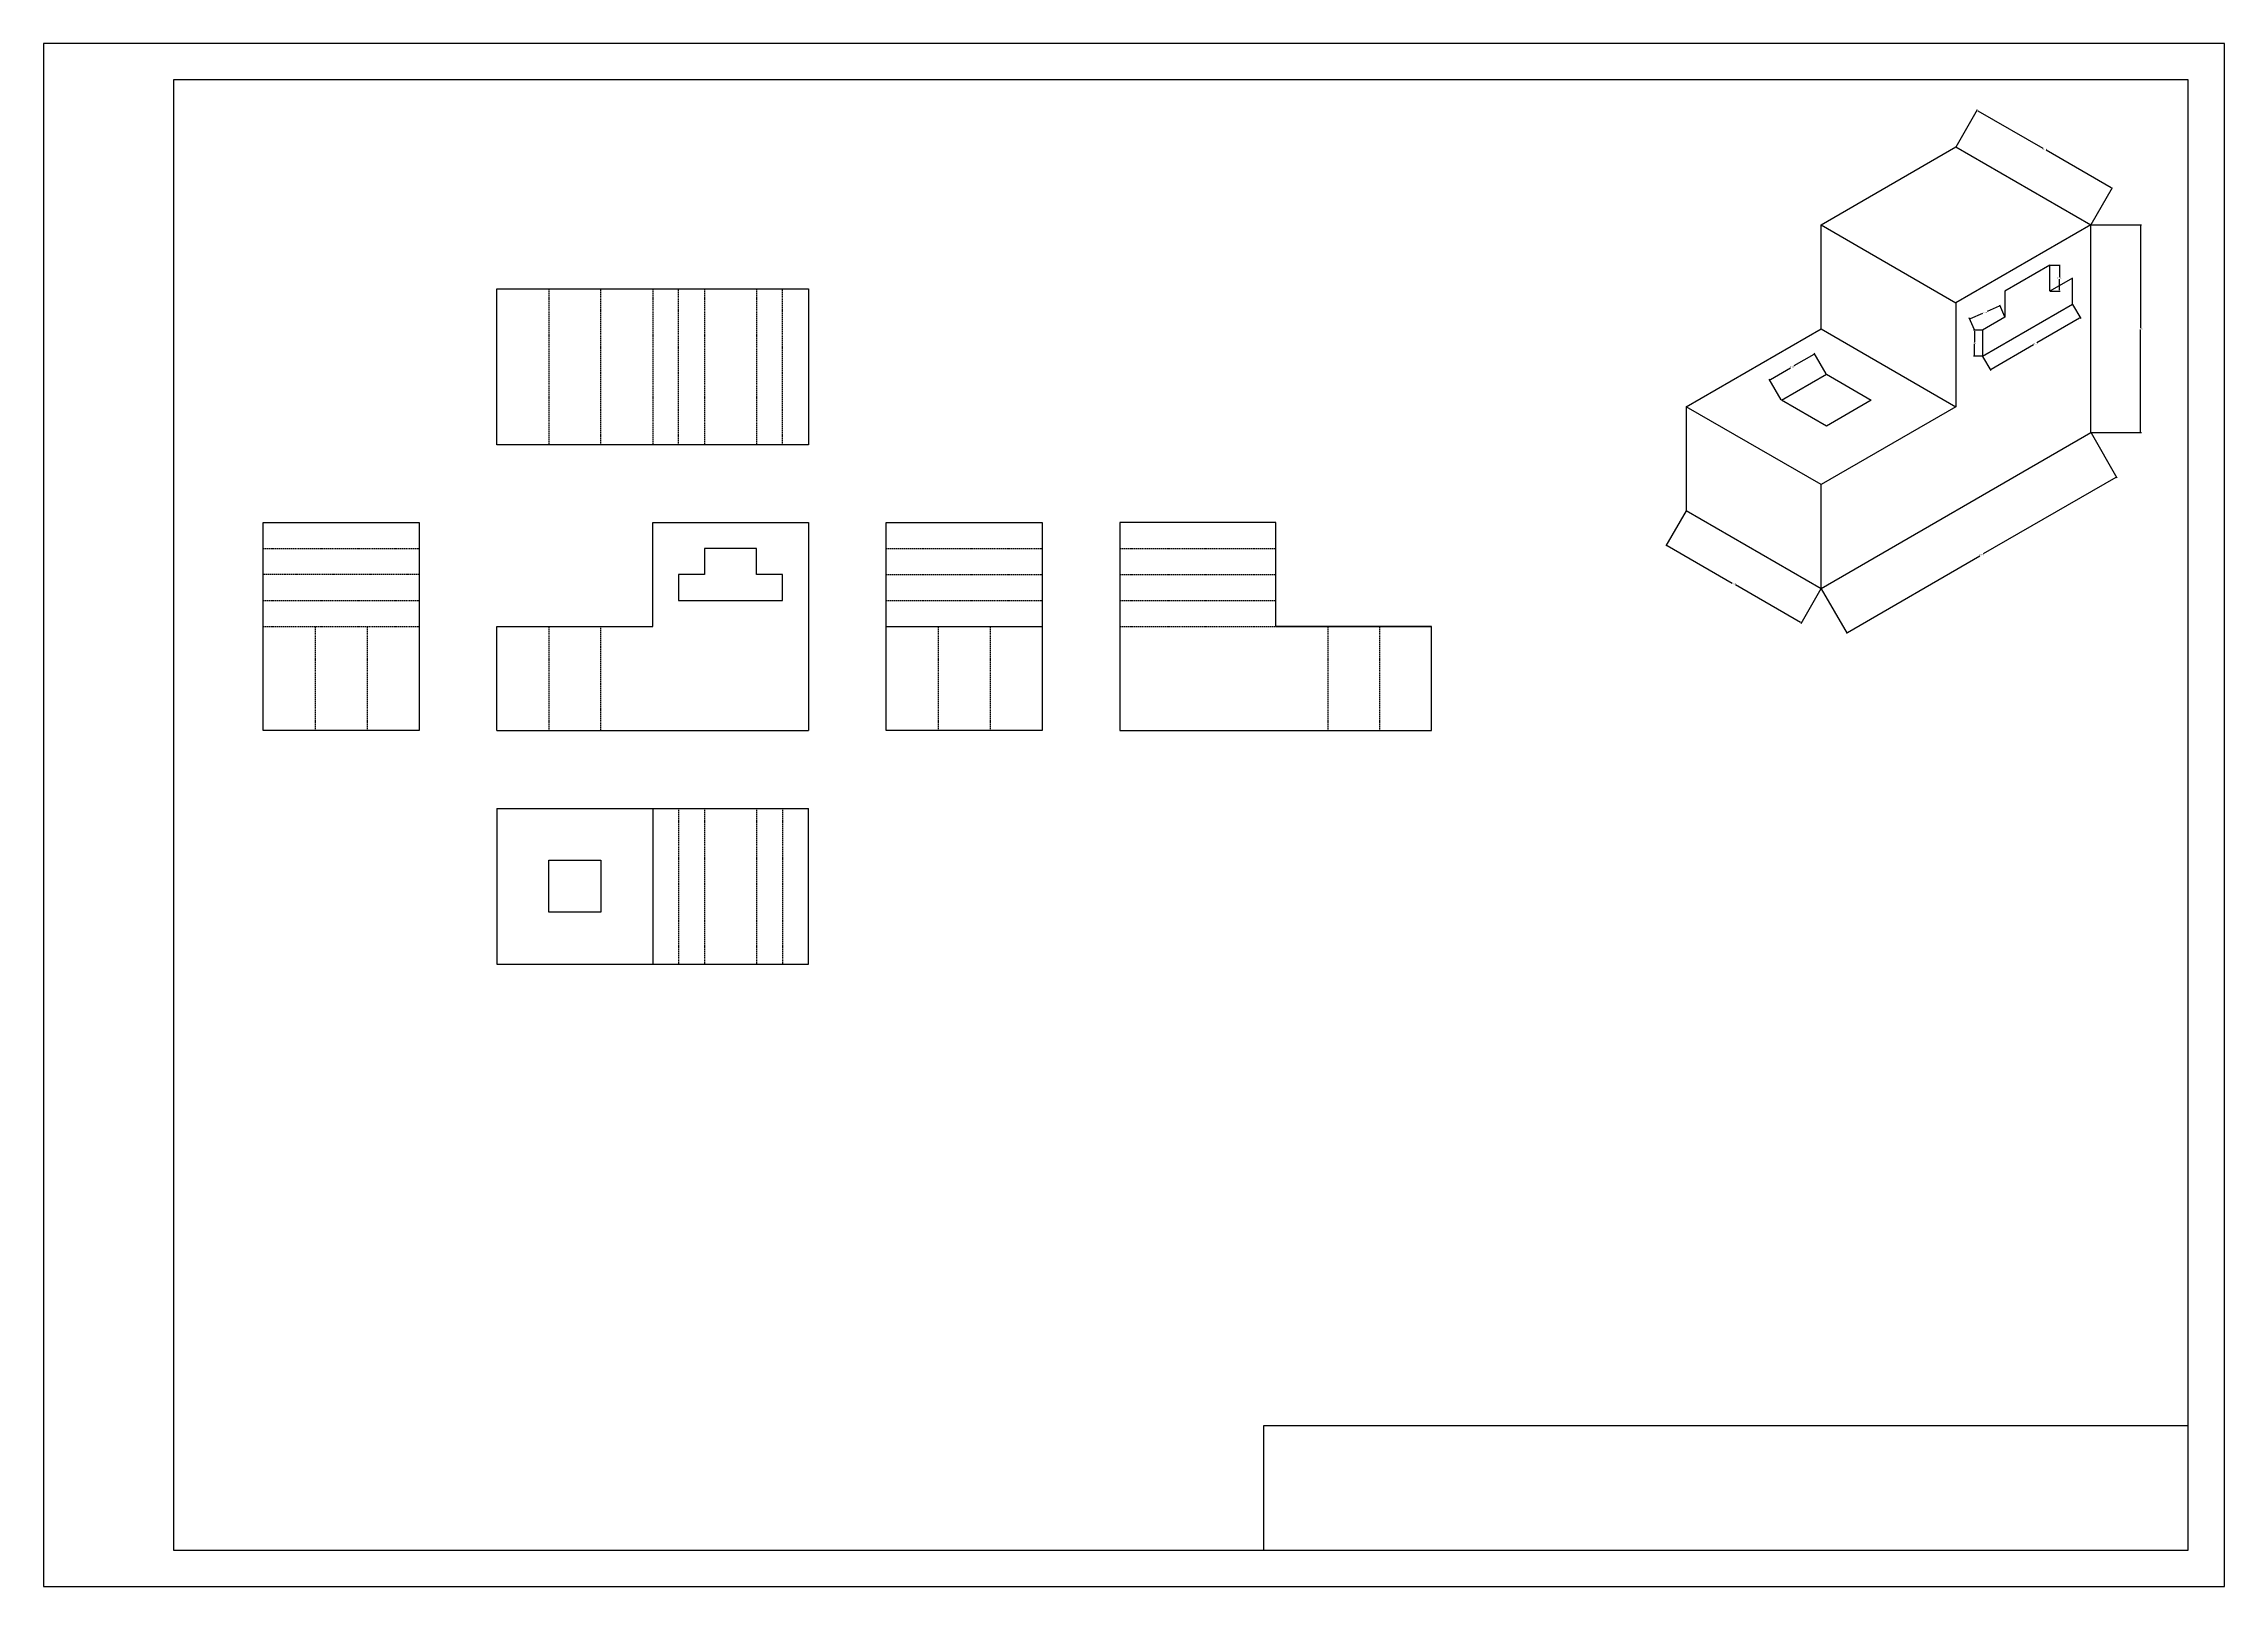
# Model space of a CAD drawing. Header units: inches. Extents: x 174 to 594, y -150 to 147.
import ezdxf

# ---------------------------------------------------------------- set-up
doc = ezdxf.new("R2010")
doc.units = ezdxf.units.IN
doc.header["$MEASUREMENT"] = 0
doc.linetypes.add('TRACEJADA2', pattern=[0.375, 0.25, -0.125])
doc.layers.get('DEFPOINTS').update_dxf_attribs({"color": 130})
for name, color, linetype in [('Aresta invisivel', 7, 'TRACEJADA2'), ('Aresta visivel', 7, 'Continuous'), ('cotagem', 11, 'Continuous'), ('folha A3', 7, 'Continuous'), ('Percpiva de Camadas', 220, 'Continuous')]:
    doc.layers.add(name, color=color, linetype=linetype)
doc.styles.get("Standard").update_dxf_attribs({"font": 'arial.ttf'})
doc.dimstyles.get("Standard").update_dxf_attribs({"dimtxt": 0.18, "dimasz": 0.18, "dimexe": 0.18, "dimexo": 0.0625, "dimgap": 0.09, "dimtad": 0, "dimtih": 1, "dimtoh": 1, "dimdec": 4, "dimzin": 0, "dimdsep": 46, "dimtxsty": 'Standard', "dimcen": 0.09, "dimadec": 0, "dimazin": 0, "dimtfac": 1, "dimtdec": 4, "dimtofl": 0, "dimtmove": 0, "dimatfit": 3, "dimfxl": 1, "dimtolj": 1, "dimtzin": 0, "dimarcsym": 0})

# ---------------------------------------------------------------- blocks, each defined once
blk = doc.blocks.new('*D10')
at = {"layer": 'cotagem', "color": 0, "lineweight": -2, "transparency": 16777216}
for p, q in [((568.7, 72.29), (573.69, 63.65)), ((573.45, 63.71), (547.94, 48.99)), ((521.8, 33.89), (547.31, 48.62)), ((516.74, 42.29), (521.73, 33.65))]:
    blk.add_line(p, q, dxfattribs=at)
at = {"layer": 'cotagem', "color": 0, "transparency": 16777216}
for points in [[(573.43, 63.74), (573.46, 63.69), (573.6, 63.8)], [(521.78, 33.92), (521.81, 33.87), (521.64, 33.8)]]:
    blk.add_solid(points, dxfattribs=at)
at = {"layer": 'DEFPOINTS', "color": 0}
for p in [(568.67, 72.34), (573.6, 63.8), (516.71, 42.34)]:
    blk.add_point(p, dxfattribs=at)
at = {"layer": 'cotagem', "color": 0, "transparency": 16777216, "insert": (547.62, 48.8), "char_height": 0.18, "attachment_point": 5}
blk.add_mtext('\\A1;60.0000', dxfattribs=at)
blk = doc.blocks.new('*D11')
at = {"layer": 'cotagem', "color": 0, "lineweight": -2, "transparency": 16777216}
for p, q in [((490.7, 57.29), (486.81, 50.56)), ((487.06, 50.62), (499.58, 43.39)), ((512.73, 35.8), (500.21, 43.03)), ((516.68, 42.29), (512.8, 35.56))]:
    blk.add_line(p, q, dxfattribs=at)
at = {"layer": 'cotagem', "color": 0, "transparency": 16777216}
for points in [[(487.08, 50.65), (487.05, 50.6), (486.9, 50.71)], [(512.74, 35.83), (512.71, 35.78), (512.89, 35.71)]]:
    blk.add_solid(points, dxfattribs=at)
at = {"layer": 'DEFPOINTS', "color": 0}
for p in [(490.73, 57.34), (516.71, 42.34), (512.89, 35.71)]:
    blk.add_point(p, dxfattribs=at)
at = {"layer": 'cotagem', "color": 0, "transparency": 16777216, "insert": (499.9, 43.21), "char_height": 0.18, "attachment_point": 5}
blk.add_mtext('\\A1;30.0000', dxfattribs=at)
blk = doc.blocks.new('*D12')
at = {"layer": 'cotagem', "color": 0, "lineweight": -2, "transparency": 16777216}
for p, q in [((568.74, 112.34), (578.4, 112.34)), ((578.22, 112.16), (578.22, 92.52)), ((578.22, 72.52), (578.22, 92.16)), ((568.74, 72.34), (578.4, 72.34))]:
    blk.add_line(p, q, dxfattribs=at)
at = {"layer": 'cotagem', "color": 0, "transparency": 16777216}
for points in [[(578.19, 112.16), (578.25, 112.16), (578.22, 112.34)], [(578.19, 72.52), (578.25, 72.52), (578.22, 72.34)]]:
    blk.add_solid(points, dxfattribs=at)
at = {"layer": 'DEFPOINTS', "color": 0}
for p in [(568.67, 112.34), (568.67, 72.34), (578.22, 72.34)]:
    blk.add_point(p, dxfattribs=at)
at = {"layer": 'cotagem', "color": 0, "transparency": 16777216, "insert": (578.22, 92.34), "char_height": 0.18, "attachment_point": 5}
blk.add_mtext('\\A1;40.0000', dxfattribs=at)
blk = doc.blocks.new('*D13')
at = {"layer": 'cotagem', "color": 0, "lineweight": -2, "transparency": 16777216}
for p, q in [((542.72, 127.39), (546.86, 134.56)), ((546.93, 134.32), (559.45, 127.09)), ((572.6, 119.5), (560.08, 126.72)), ((568.7, 112.39), (572.84, 119.56))]:
    blk.add_line(p, q, dxfattribs=at)
at = {"layer": 'cotagem', "color": 0, "transparency": 16777216}
for points in [[(546.94, 134.34), (546.91, 134.29), (546.77, 134.41)], [(572.61, 119.52), (572.58, 119.47), (572.75, 119.41)]]:
    blk.add_solid(points, dxfattribs=at)
at = {"layer": 'DEFPOINTS', "color": 0}
for p in [(542.69, 127.34), (572.75, 119.41), (568.67, 112.34)]:
    blk.add_point(p, dxfattribs=at)
at = {"layer": 'cotagem', "color": 0, "transparency": 16777216, "insert": (559.76, 126.91), "char_height": 0.18, "attachment_point": 5}
blk.add_mtext('\\A1;30.0000', dxfattribs=at)
blk = doc.blocks.new('*D14')
at = {"layer": 'cotagem', "color": 0, "lineweight": -2, "transparency": 16777216}
for p, q in [((506.95, 82.58), (510.81, 84.81)), ((515.3, 87.4), (511.44, 85.18)), ((517.69, 83.63), (515.37, 87.65)), ((509.03, 78.63), (506.71, 82.65))]:
    blk.add_line(p, q, dxfattribs=at)
at = {"layer": 'cotagem', "color": 0, "transparency": 16777216}
for points in [[(515.29, 87.43), (515.32, 87.38), (515.46, 87.49)], [(506.94, 82.61), (506.97, 82.56), (506.8, 82.49)]]:
    blk.add_solid(points, dxfattribs=at)
at = {"layer": 'DEFPOINTS', "color": 0}
for p in [(515.46, 87.49), (517.72, 83.57), (509.06, 78.57)]:
    blk.add_point(p, dxfattribs=at)
at = {"layer": 'cotagem', "color": 0, "transparency": 16777216, "insert": (511.13, 84.99), "char_height": 0.18, "attachment_point": 5}
blk.add_mtext('\\A1;10.0000', dxfattribs=at)
blk = doc.blocks.new('*D15')
at = {"layer": 'cotagem', "color": 0, "lineweight": -2, "transparency": 16777216}
for p, q in [((565.15, 97.01), (566.71, 94.3)), ((566.47, 94.37), (558.28, 89.64)), ((549.46, 84.55), (557.65, 89.28)), ((547.83, 87.01), (549.39, 84.3))]:
    blk.add_line(p, q, dxfattribs=at)
at = {"layer": 'cotagem', "color": 0, "transparency": 16777216}
for points in [[(566.45, 94.39), (566.48, 94.34), (566.62, 94.46)], [(549.44, 84.57), (549.47, 84.52), (549.3, 84.46)]]:
    blk.add_solid(points, dxfattribs=at)
at = {"layer": 'DEFPOINTS', "color": 0}
for p in [(565.12, 97.06), (566.62, 94.46), (547.8, 87.06)]:
    blk.add_point(p, dxfattribs=at)
at = {"layer": 'cotagem', "color": 0, "transparency": 16777216, "insert": (557.96, 89.46), "char_height": 0.18, "attachment_point": 5}
blk.add_mtext('\\A1;20.0000', dxfattribs=at)
blk = doc.blocks.new('*D16')
at = {"layer": 'cotagem', "color": 0, "lineweight": -2, "transparency": 16777216}
for p, q in [((547.74, 92.06), (546.08, 92.06)), ((546.26, 91.88), (546.26, 89.74)), ((546.26, 87.24), (546.26, 89.38)), ((547.74, 87.06), (546.08, 87.06))]:
    blk.add_line(p, q, dxfattribs=at)
at = {"layer": 'cotagem', "color": 0, "transparency": 16777216}
for points in [[(546.23, 91.88), (546.29, 91.88), (546.26, 92.06)], [(546.23, 87.24), (546.29, 87.24), (546.26, 87.06)]]:
    blk.add_solid(points, dxfattribs=at)
at = {"layer": 'DEFPOINTS', "color": 0}
for p in [(547.8, 92.06), (546.26, 87.06), (547.8, 87.06)]:
    blk.add_point(p, dxfattribs=at)
at = {"layer": 'cotagem', "color": 0, "transparency": 16777216, "insert": (546.26, 89.56), "char_height": 0.18, "attachment_point": 5}
blk.add_mtext('\\A1;5.0000', dxfattribs=at)
blk = doc.blocks.new('*D17')
at = {"layer": 'cotagem', "color": 0, "lineweight": -2, "transparency": 16777216}
for p, q in [((551.03, 96.67), (548.69, 95.67)), ((552.1, 94.62), (551.13, 96.91)), ((546.24, 92.12), (545.26, 94.41)), ((545.5, 94.31), (547.84, 95.31))]:
    blk.add_line(p, q, dxfattribs=at)
at = {"layer": 'cotagem', "color": 0, "transparency": 16777216}
for points in [[(551.02, 96.7), (551.04, 96.64), (551.2, 96.74)], [(545.49, 94.34), (545.51, 94.29), (545.33, 94.24)]]:
    blk.add_solid(points, dxfattribs=at)
at = {"layer": 'DEFPOINTS', "color": 0}
for p in [(551.2, 96.74), (552.13, 94.56), (546.26, 92.06)]:
    blk.add_point(p, dxfattribs=at)
at = {"layer": 'cotagem', "color": 0, "transparency": 16777216, "insert": (548.27, 95.49), "char_height": 0.18, "attachment_point": 5}
blk.add_mtext('\\A1;6.3752', dxfattribs=at)
blk = doc.blocks.new('*D18')
at = {"layer": 'cotagem', "color": 0, "lineweight": -2, "transparency": 16777216}
for p, q in [((560.85, 104.56), (562.78, 104.56)), ((562.6, 104.38), (562.6, 102.24)), ((562.6, 99.74), (562.6, 101.88)), ((560.85, 99.56), (562.78, 99.56))]:
    blk.add_line(p, q, dxfattribs=at)
at = {"layer": 'cotagem', "color": 0, "transparency": 16777216}
for points in [[(562.57, 104.38), (562.63, 104.38), (562.6, 104.56)], [(562.57, 99.74), (562.63, 99.74), (562.6, 99.56)]]:
    blk.add_solid(points, dxfattribs=at)
at = {"layer": 'DEFPOINTS', "color": 0}
for p in [(560.79, 104.56), (560.79, 99.56), (562.6, 99.56)]:
    blk.add_point(p, dxfattribs=at)
at = {"layer": 'cotagem', "color": 0, "transparency": 16777216, "insert": (562.6, 102.06), "char_height": 0.18, "attachment_point": 5}
blk.add_mtext('\\A1;5.0000', dxfattribs=at)

msp = doc.modelspace()

# ---------------------------------------------------------------- linework, layer by layer
at = {"layer": 'Aresta invisivel'}
for p, q in [((271.68439, 100.00987), (271.68439, 70.00987)), ((281.68439, 70.00987), (281.68439, 100.00987)), ((291.68439, 100.00987), (291.68439, 70.00987)), ((296.68439, 70.00987), (296.68439, 100.00987)), ((301.68439, 100.00987), (301.68439, 70.00987)), ((311.68439, 100.00987), (311.68439, 70.00987)), ((316.68439, 70.00987), (316.68439, 100.00987)), ((216.68439, 50.00987), (246.68439, 50.00987)), ((336.68439, 50.00987), (366.68439, 50.00987)), ((381.68439, 50.00987), (411.68439, 50.00987)), ((246.68439, 45.00987), (216.68439, 45.00987)), ((336.68439, 45.00987), (366.68439, 45.00987)), ((381.68439, 45.00987), (411.68439, 45.00987)), ((216.68439, 40.00987), (246.68439, 40.00987)), ((336.68439, 40.00987), (366.68439, 40.00987)), ((381.68439, 40.00987), (411.68439, 40.00987)), ((216.68439, 35.00987), (246.68439, 35.00987)), ((226.68439, 35.00987), (226.68439, 15.00987)), ((236.68439, 35.00987), (236.68439, 15.00987)), ((271.68439, 35.00987), (271.68439, 15.00987)), ((281.68439, 15.00987), (281.68439, 35.00987)), ((346.68439, 35.00987), (346.68439, 15.00987)), ((356.68439, 35.00987), (356.68439, 15.00987)), ((381.68439, 35.00987), (411.68439, 35.00987)), ((421.68439, 35.00987), (421.68439, 15.00987)), ((431.68439, 35.00987), (431.68439, 15.00987)), ((296.68439, 0.00987), (296.68439, -29.99013)), ((301.68439, 0.00987), (301.68439, -29.99013)), ((311.68439, 0.00987), (311.68439, -29.99013)), ((316.68439, 0.00987), (316.68439, -29.99013))]:
    msp.add_line(p, q, dxfattribs=at)
at = {"layer": 'Aresta visivel'}
for p, q in [((261.68439, 70.00987), (261.68439, 100.00987)), ((261.68439, 100.00987), (321.68439, 100.00987)), ((321.68439, 100.00987), (321.68439, 70.00987)), ((321.68439, 70.00987), (261.68439, 70.00987)), ((216.68439, 55.00987), (246.68439, 55.00987)), ((216.68439, 15.00987), (216.68439, 55.00987)), ((246.68439, 55.00987), (246.68439, 15.00987)), ((291.68439, 55.00987), (321.68439, 55.00987)), ((291.68439, 35.00987), (291.68439, 55.00987)), ((321.68439, 55.00987), (321.68439, 15.00987)), ((336.68439, 55.00987), (366.68439, 55.00987)), ((336.68439, 15.00987), (336.68439, 55.00987)), ((366.68439, 55.00987), (366.68439, 15.00987)), ((381.68439, 55.00987), (381.68439, 15.00987)), ((411.68439, 55.00987), (381.68439, 55.00987)), ((411.68439, 35.00987), (411.68439, 55.00987)), ((311.68439, 50.00987), (301.68439, 50.00987)), ((301.68439, 50.00987), (301.68439, 45.00987)), ((311.68439, 45.00987), (311.68439, 50.00987)), ((301.68439, 45.00987), (296.68439, 45.00987)), ((296.68439, 45.00987), (296.68439, 40.00987)), ((316.68439, 45.00987), (311.68439, 45.00987)), ((316.68439, 40.00987), (316.68439, 45.00987)), ((296.68439, 40.00987), (316.68439, 40.00987)), ((261.68439, 15.00987), (261.68439, 35.00987)), ((261.68439, 35.00987), (291.68439, 35.00987)), ((261.68439, 35.00987), (291.68439, 35.00987)), ((336.68439, 35.00987), (366.68439, 35.00987)), ((336.68439, 35.00987), (366.68439, 35.00987)), ((441.68439, 35.00987), (411.68439, 35.00987)), ((411.68439, 35.00987), (441.68439, 35.00987)), ((441.68439, 15.00987), (441.68439, 35.00987)), ((246.68439, 15.00987), (216.68439, 15.00987)), ((261.68439, 15.00987), (321.68439, 15.00987)), ((366.68439, 15.00987), (336.68439, 15.00987)), ((381.68439, 15.00987), (441.68439, 15.00987)), ((261.68439, 0.00987), (321.68439, 0.00987)), ((261.68439, 0.00987), (261.68439, -29.99013)), ((291.68439, 0.00987), (291.68439, -29.99013)), ((321.68439, -29.99013), (321.68439, 0.00987)), ((271.68439, -9.99013), (281.68439, -9.99013)), ((271.68439, -19.99013), (271.68439, -9.99013)), ((281.68439, -9.99013), (281.68439, -19.99013)), ((281.68439, -19.99013), (271.68439, -19.99013)), ((261.68439, -29.99013), (321.68439, -29.99013)), ((291.68439, -29.99013), (291.68439, -29.99013))]:
    msp.add_line(p, q, dxfattribs=at)
at = {"layer": 'folha A3'}
for p, q in [((594.38443, 147.22949), (174.38443, 147.22949)), ((174.38443, 147.22949), (174.38443, -149.77051)), ((594.38443, -149.77051), (594.38443, 147.22949)), ((199.38443, 140.22949), (199.38443, -142.77051)), ((587.38443, 140.22949), (199.38443, 140.22949)), ((587.38443, -142.77051), (587.38443, 140.22949)), ((409.38443, -142.77051), (409.38443, -118.77051)), ((409.38443, -118.77051), (587.38443, -118.77051)), ((199.38443, -142.77051), (587.38443, -142.77051)), ((174.38443, -149.77051), (594.38443, -149.77051))]:
    msp.add_line(p, q, dxfattribs=at)
at = {"layer": 'Percpiva de Camadas'}
for p, q in [((516.712, 112.33914), (542.69276, 127.33914)), ((542.69276, 127.33914), (568.67353, 112.33914)), ((516.712, 92.33914), (516.712, 112.33914)), ((516.712, 112.33914), (542.69276, 97.33914)), ((568.67353, 112.33914), (542.69276, 97.33914)), ((568.67353, 72.33914), (568.67353, 112.33914)), ((560.78791, 104.56156), (552.12766, 99.56156)), ((560.78791, 99.56156), (560.78791, 104.56156)), ((565.11804, 102.06156), (560.78791, 99.56156)), ((565.11804, 97.06156), (565.11804, 102.06156)), ((542.69276, 97.33914), (542.69276, 77.33914)), ((547.79753, 87.06156), (565.11804, 97.06156)), ((552.12766, 99.56156), (552.12766, 94.56156)), ((552.12766, 94.56156), (547.79753, 92.06156)), ((490.73124, 77.33914), (516.712, 92.33914)), ((516.712, 92.33914), (542.69276, 77.33914)), ((547.79753, 92.06156), (547.79753, 87.06156)), ((509.06338, 78.57256), (517.72363, 83.57256)), ((517.72363, 83.57256), (526.38389, 78.57256)), ((516.712, 62.33914), (490.73124, 77.33914)), ((490.73124, 77.33914), (490.73124, 57.33914)), ((517.72363, 73.57256), (509.06338, 78.57256)), ((542.69276, 77.33914), (516.712, 62.33914)), ((526.38389, 78.57256), (517.72363, 73.57256)), ((516.712, 42.33914), (568.67353, 72.33914)), ((516.712, 42.33914), (516.712, 62.33914)), ((490.73124, 57.33914), (516.712, 42.33914))]:
    msp.add_line(p, q, dxfattribs=at)

# ---------------------------------------------------------------- dimensions: what is measured, and where the dimension line sits
at = {"layer": 'cotagem'}
for p1, p2, distance, picture, middle in [((542.69276, 127.33914), (568.67353, 112.33914), 8.16079, '*D13', (559.76354, 126.90659)), ((546.26305, 92.06156), (552.12766, 94.56156), 2.3707, '*D17', (548.2657, 95.49238)), ((547.79753, 87.06156), (565.11804, 97.06156), -3.00691, '*D15', (557.96124, 89.4575)), ((547.79753, 92.06156), (547.79753, 87.06156), -1.53448, '*D16', (546.26305, 89.56156)), ((509.06338, 78.57256), (517.72363, 83.57256), 4.52881, '*D14', (511.1291, 84.99463)), ((516.712, 42.33914), (568.67353, 72.33914), -9.85485, '*D10', (547.62019, 48.80459)), ((490.73124, 57.33914), (516.712, 42.33914), -7.65273, '*D11', (499.89526, 43.21168))]:
    dim = msp.add_aligned_dim(p1=p1, p2=p2, distance=distance, dimstyle='Standard', dxfattribs=at)
    dim.commit()
    dim.dimension.update_dxf_attribs({"geometry": picture, "text_midpoint": middle})
for base, p1, p2, picture, middle in [((578.2213, 72.33914), (568.67353, 112.33914), (568.67353, 72.33914), '*D12', (578.2213, 92.33914)), ((562.59725, 99.56156), (560.78791, 104.56156), (560.78791, 99.56156), '*D18', (562.59725, 102.06156))]:
    dim = msp.add_linear_dim(base=base, p1=p1, p2=p2, angle=90, dimstyle='Standard', dxfattribs=at)
    dim.commit()
    dim.dimension.update_dxf_attribs({"geometry": picture, "text_midpoint": middle})

doc.saveas('drawing.dxf')
